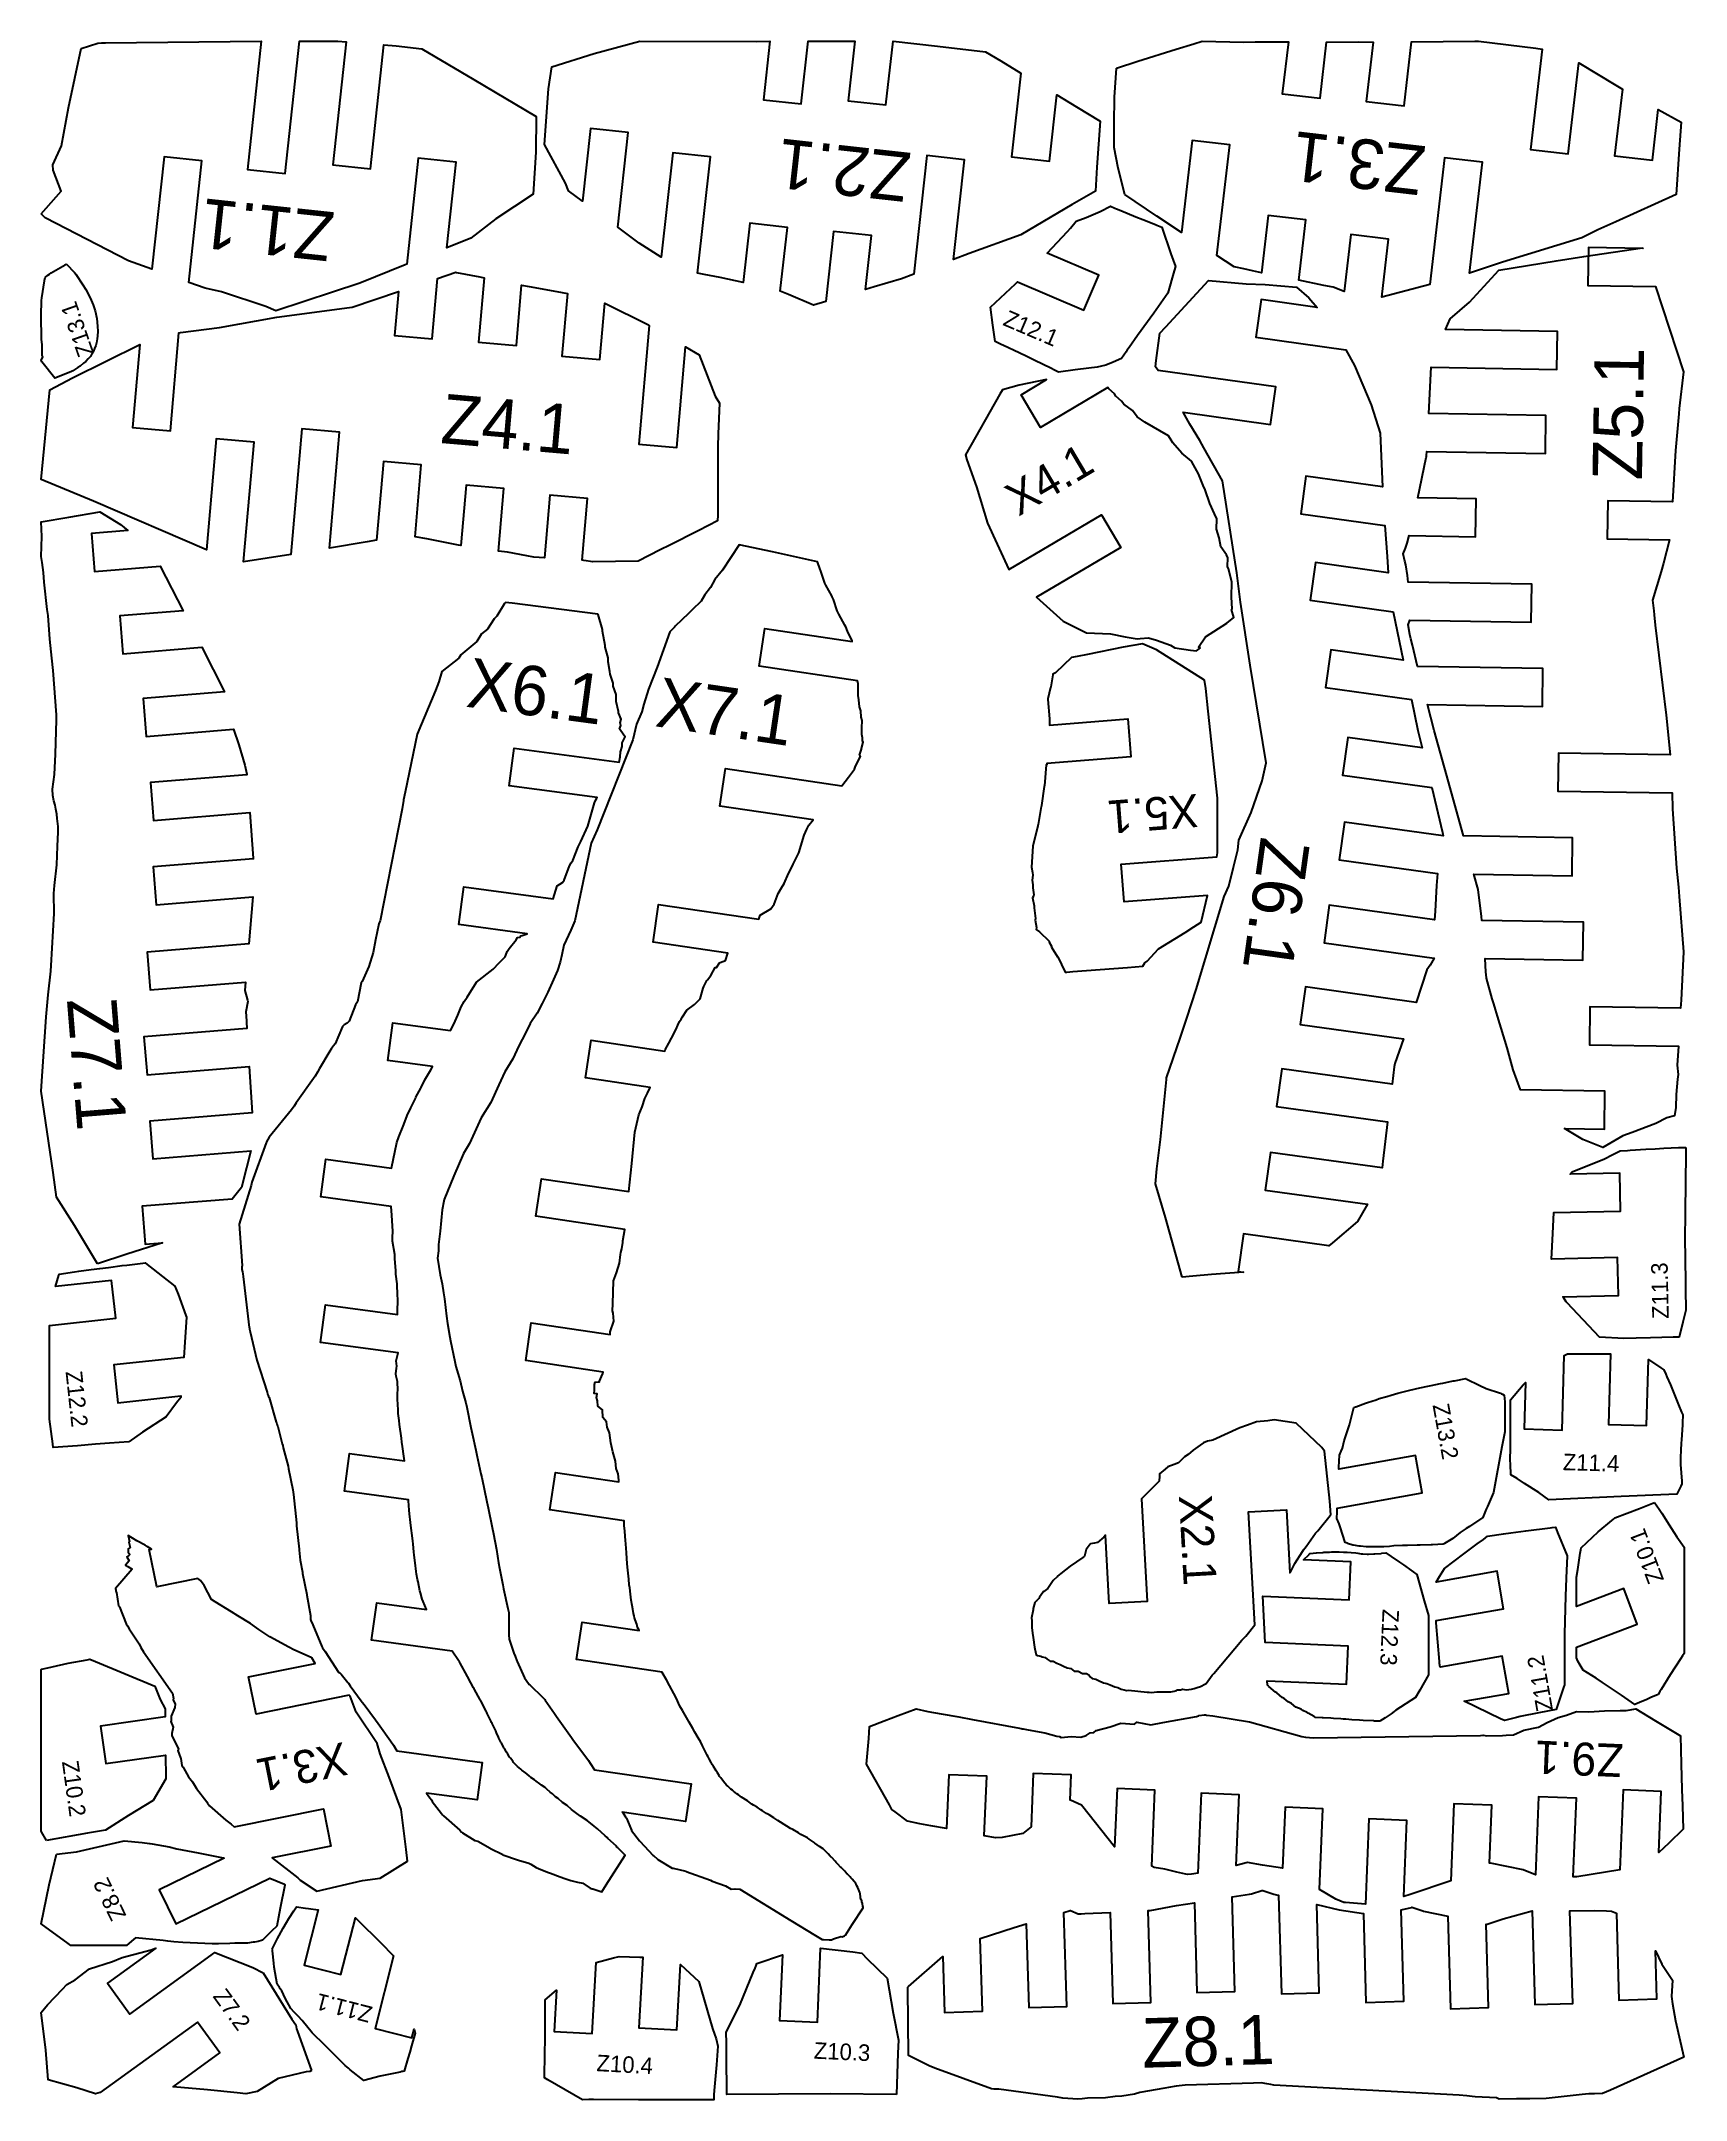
# Model space of a CAD drawing. Extents: x 0 to 199, y 1 to 250.
import ezdxf

# ---------------------------------------------------------------- set-up
doc = ezdxf.new("R2010")
doc.units = 0
doc.layers.add('PART', color=3, linetype='CONTINUOUS')
doc.layers.add('TEXT', color=2, linetype='CONTINUOUS')

msp = doc.modelspace()

# ---------------------------------------------------------------- texts
at = {"layer": 'TEXT'}
for s, height, rotation, p in [('Z2.1', 6, 173.641, (105.567, 236.446)), ('Z3.1', 6, 173.371, (167.928, 237.249)), ('Z1.1', 6, 173.871, (35.7096, 229.255)), ('Z13.1', 2, 109.301, (6.44097, 212.19)), ('Z12.1', 2, 336.847, (116.411, 215.643)), ('Z5.1', 6, 89.0671, (193.948, 196.794)), ('Z4.1', 6, -4.99763, (48.2987, 201.33)), ('X4.1', 4, 30.6383, (118.413, 192.389)), ('X6.1', 6, -7.65567, (51.3499, 169.394)), ('X7.1', 6, -8.41199, (74.2468, 167.031)), ('X5.1', 4, 184.435, (140.046, 158.823)), ('Z6.1', 6, 262.068, (147.796, 153.73)), ('Z7.1', 6, 274.624, (3.11288, 133.899)), ('Z11.3', 2, 91.2755, (197.205, 95.2486)), ('Z12.2', 2, 276.239, (2.95309, 88.8266)), ('Z13.2', 2, 280.257, (168.573, 84.7894)), ('Z11.4', 2, -1.66565, (184.339, 76.9085)), ('X2.1', 4, -86.8063, (137.834, 73.8196)), ('Z10.1', 2, 110.759, (196.649, 63.6127)), ('Z12.3', 2, 267.51, (162.53, 60.1072)), ('Z11.2', 2, 99.9958, (183.175, 47.8716)), ('X3.1', 4, 191.35, (36.6188, 43.9808)), ('Z9.1', 4, 177.611, (191.762, 43.7047)), ('Z10.2', 2, 277.99, (2.51162, 41.5891)), ('Z8.2', 2, 115.868, (10.359, 22.9411)), ('Z7.2', 2, -54.0903, (20.7304, 13.158)), ('Z11.1', 2, 165.631, (40.246, 11.868)), ('Z8.1', 6, 1.68285, (133.459, 4.50816)), ('Z10.3', 2, -2.53352, (93.5756, 5.61758)), ('Z10.4', 2, -3.19242, (67.2424, 4.11268))]:
    msp.add_text(s, height=height, rotation=rotation, dxfattribs=at).set_placement(p)

# ---------------------------------------------------------------- linework, layer by layer
at = {"layer": 'PART', "color": 1}
for points in [[(0, 229.093), (2.43861, 231.841), (1.44072, 234.366), (1.42386, 235.027), (2.47481, 237.325), (3.30942, 241.914), (4.83781, 249.094), (6.8507, 249.741), (7.29864, 249.789), (7.77579, 249.798), (26.6662, 249.983), (24.9974, 234.442), (29.5711, 233.951), (31.2945, 250), (35.9341, 250), (36.9341, 249.92), (35.3361, 235.038), (39.9098, 234.547), (41.521, 249.551), (43.0269, 249.43), (46.1048, 249.061), (52.4075, 245.351), (59.9854, 240.89), (59.9255, 236.536), (59.6282, 231.456), (55.0987, 228.471), (52.0401, 226.124), (49.1544, 224.954), (50.2709, 235.351), (45.6972, 235.843), (44.3174, 222.993), (44.1163, 222.912), (38.6253, 220.696), (35.2906, 219.614), (28.4463, 217.354), (27.217, 217.858), (21.8591, 219.618), (19.8561, 220.069), (17.8814, 220.775), (19.4618, 235.492), (14.8881, 235.983), (13.4259, 222.366), (10.5927, 223.378), (0.48049, 228.608), (0.38663, 228.675)], [(61.4705, 244.211), (61.8792, 246.899), (66.9835, 248.515), (72.5302, 250), (86.7061, 249.979), (88.2999, 249.982), (87.5115, 242.908), (92.0832, 242.398), (92.9293, 249.99), (98.5811, 250), (97.7778, 242.792), (102.35, 242.283), (103.208, 249.99), (108.58, 249.391), (114.432, 248.712), (116.286, 247.626), (118.709, 246.14), (117.577, 235.978), (122.149, 235.469), (123.044, 243.504), (125.441, 242.051), (128.289, 240.291), (127.908, 234.738), (127.735, 231.819), (124.926, 230.235), (118.704, 226.542), (112.428, 224.275), (110.544, 223.573), (111.888, 235.633), (107.316, 236.142), (105.715, 221.774), (104.239, 221.225), (100.929, 220.257), (99.8588, 219.934), (100.585, 226.448), (96.0131, 226.958), (95.069, 218.486), (93.5692, 218.033), (90.5265, 219.31), (89.5554, 219.717), (90.4163, 227.442), (85.8446, 227.951), (85.0456, 220.782), (82.2623, 221.353), (80.3243, 221.725), (79.5178, 221.885), (81.0876, 235.971), (76.5159, 236.481), (75.1075, 223.844), (72.4506, 225.541), (69.8593, 227.455), (71.1372, 238.921), (66.5655, 239.431), (65.5829, 230.614), (63.9029, 231.855), (63.5193, 232.791), (61, 237.491)], [(130.27, 246.729), (132.869, 247.56), (137.533, 249.033), (139.671, 249.684), (140.681, 250), (145.682, 249.898), (147.075, 249.912), (149.485, 249.919), (151.107, 249.903), (150.375, 243.608), (154.944, 243.077), (155.735, 249.881), (159.662, 249.91), (161.391, 249.899), (160.553, 242.691), (165.122, 242.16), (166.023, 249.909), (173.698, 249.988), (173.793, 249.988), (174.131, 250), (181.105, 249.144), (181.862, 249.051), (180.447, 236.878), (185.016, 236.347), (186.297, 247.368), (190.768, 244.661), (191.583, 244.199), (190.643, 236.115), (195.212, 235.584), (195.927, 241.736), (198.681, 240.175), (198.462, 236.929), (198.085, 231.43), (190.772, 228.133), (188.599, 227.14), (186.67, 226.178), (177.058, 223.242), (173.054, 221.912), (174.613, 235.324), (170.043, 235.855), (168.264, 220.543), (162.429, 218.981), (163.248, 226.032), (158.679, 226.563), (157.88, 219.686), (156.553, 220.194), (155.423, 220.421), (152.384, 221.052), (153.235, 228.367), (148.665, 228.898), (147.858, 221.952), (146.76, 222.169), (145.728, 222.409), (144.542, 222.658), (142.446, 224.029), (144.003, 237.427), (139.434, 237.958), (138.142, 226.843), (135.163, 228.79), (131.282, 231.423), (130.488, 234.6), (130, 237.109), (130, 240.003), (130.053, 243.215)], [(123.279, 209.906), (122.685, 210.204), (122.429, 210.332), (120.322, 211.372), (119.415, 211.81), (118.497, 212.248), (116.611, 213.133), (116.324, 213.267), (115.584, 213.618), (115.303, 215.615), (115, 217.791), (118.049, 220.608), (118.288, 220.846), (126.321, 217.411), (128.129, 221.64), (121.882, 224.312), (124.331, 226.959), (124.72, 227.356), (125.411, 228.202), (126.614, 228.633), (127.443, 229.003), (128.318, 229.381), (129.546, 230), (130.082, 229.773), (130.302, 229.684), (130.792, 229.487), (132.646, 228.726), (133.46, 228.391), (135.003, 227.788), (135.193, 227.71), (135.78, 227.483), (136.881, 224.243), (137.415, 222.711), (137.258, 222.175), (136.525, 219.481), (134.801, 217.053), (132.839, 214.333), (131.81, 212.905), (131.534, 212.524), (131.446, 212.388), (130.893, 211.546), (129.871, 211.122), (128.988, 210.736), (127.934, 210.522), (126.935, 210.375), (125.29, 210.173)], [(194.025, 224.966), (194.049, 224.893), (187.476, 225), (187.401, 220.401), (195.582, 220.267), (198.984, 209.948), (198.467, 205.509), (198.401, 204.863), (198.013, 200.398), (197.643, 194.182), (189.828, 194.31), (189.753, 189.71), (197.304, 189.587), (196.576, 186.778), (196.276, 185.758), (195.218, 182.286), (195.386, 181.004), (195.438, 180.509), (195.567, 179.242), (196.879, 168.375), (197.372, 163.535), (183.852, 163.755), (183.777, 159.155), (197.59, 158.931), (197.662, 157.008), (198.152, 149.832), (198.364, 147.537), (198.459, 146.394), (198.984, 139.673), (198.69, 133.853), (198.632, 132.862), (187.654, 133.041), (187.579, 128.442), (198.362, 128.266), (198.227, 125.963), (198.336, 124.833), (198.263, 124.278), (198.105, 122.388), (198.04, 120.842), (197.905, 119.837), (196.963, 119.565), (195.644, 118.897), (192.752, 117.804), (191.614, 117.402), (189.219, 115.975), (186.784, 116.977), (184.561, 118.273), (189.395, 118.195), (189.47, 122.794), (179.244, 122.961), (178.364, 125.381), (177.626, 128.061), (176.429, 131.901), (176.196, 132.704), (176.003, 133.405), (175.794, 134.014), (175.133, 136.498), (175.056, 136.962), (175.035, 137.214), (174.937, 138.865), (186.803, 138.672), (186.877, 143.271), (174.553, 143.472), (174.503, 143.974), (174.103, 147.225), (173.586, 149.104), (185.474, 148.911), (185.548, 153.51), (172.314, 153.725), (170.034, 162.01), (168.781, 166.52), (167.947, 169.631), (181.881, 169.404), (181.955, 174.003), (166.77, 174.25), (166.146, 176.824), (165.937, 177.612), (165.843, 178.129), (165.619, 179.306), (165.814, 179.883), (180.532, 179.643), (180.607, 184.242), (165.605, 184.487), (165.531, 185.293), (165.334, 186.578), (165.222, 187.016), (165, 187.898), (165.312, 188.583), (165.516, 189.2), (165.74, 190.101), (173.775, 189.97), (173.85, 194.57), (166.793, 194.685), (167.807, 199.577), (167.829, 199.677), (167.84, 199.741), (167.849, 199.828), (167.874, 200.284), (182.245, 200.05), (182.32, 204.649), (168.119, 204.88), (168.419, 210.492), (183.639, 210.245), (183.714, 214.844), (170.157, 215.065), (170.725, 216.349), (173.038, 218.399), (176.623, 222.25), (183.548, 223.399), (186.908, 223.917)], [(3.05973, 223), (4.04571, 221.986), (4.21466, 221.792), (5.04957, 220.475), (5.40872, 219.909), (5.92777, 218.891), (6.31681, 218.08), (6.52962, 217.32), (6.76307, 216.415), (6.81267, 215.471), (6.8642, 214.813), (6.81014, 214.29), (6.7876, 213.933), (6.68569, 213.473), (6.62752, 213.15), (6.46589, 212.753), (6.35424, 212.452), (6.14557, 212.113), (5.96239, 211.817), (5.70324, 211.533), (5.42909, 211.211), (5.14056, 210.976), (4.72765, 210.637), (4.44412, 210.453), (3.84978, 210.07), (3.60486, 209.939), (1.66339, 209.178), (0.07054, 211.174), (0, 211.324), (0.20131, 211.756), (0.13794, 211.933), (0.10445, 212.118), (0.1059, 213.248), (0.08828, 213.553), (0.05052, 213.923), (0.03561, 214.399), (0, 216.287), (0.01537, 216.766), (0.02534, 218.577), (0.08047, 218.908), (0.39827, 220.955), (0.4149, 221.026), (0.50129, 221.373), (0.82736, 221.654), (0.99043, 221.792), (1.23047, 221.954), (2.91145, 222.918), (3.02143, 222.974)], [(81.9471, 192.052), (81.9308, 191.909), (80.8453, 191.339), (79.6119, 190.668), (76.1582, 188.951), (75.0018, 188.39), (72.3191, 187.032), (66.8484, 186.95), (65.7652, 187.112), (65.5575, 187.124), (66.2122, 194.611), (61.6297, 195.012), (60.9643, 187.403), (59.6959, 187.48), (58.857, 187.644), (56.4953, 188.099), (55.3977, 188.212), (56.0619, 195.809), (51.4794, 196.209), (50.8409, 188.907), (50.5526, 188.966), (46.7076, 189.728), (45.2956, 189.96), (46.059, 198.691), (41.4765, 199.091), (40.6429, 189.56), (39.4978, 189.371), (34.9215, 188.598), (36.1482, 202.627), (31.5657, 203.027), (30.2367, 187.83), (24.5224, 186.95), (25.7899, 201.445), (21.2074, 201.846), (20.0296, 188.377), (6.32384, 194.276), (0, 196.904), (0.22743, 199.388), (1.04257, 207.746), (3.80071, 209.208), (11.9516, 213.272), (11.0718, 203.212), (15.6543, 202.811), (16.6906, 214.661), (16.8681, 214.691), (21.6142, 215.298), (28.5582, 216.571), (37.373, 217.739), (37.6718, 217.784), (43.2754, 219.663), (42.8107, 214.349), (47.3932, 213.948), (48.0324, 221.257), (50.2543, 222), (50.2733, 221.997), (50.3047, 221.991), (53.1409, 221.464), (53.6771, 221.341), (52.996, 213.552), (57.5785, 213.152), (58.2154, 220.435), (59.1075, 220.279), (62.483, 219.696), (63.7656, 219.438), (63.1, 211.826), (67.6826, 211.425), (68.2816, 218.275), (73.5646, 215.632), (73.6818, 215.563), (72.4228, 201.165), (77.0053, 200.765), (78.074, 212.985), (79.7281, 212.015), (81.6577, 207.006), (82.206, 206.142), (82.0255, 202.418), (82.0001, 200.869), (81.9698, 192.406)], [(138.25, 100.284), (136.239, 107.508), (135, 111.567), (135.175, 113.4), (135.604, 116.944), (136.329, 124.219), (136.339, 124.317), (136.352, 124.419), (137.986, 129.245), (138.805, 131.674), (139.947, 135.128), (143.321, 146.403), (143.906, 147.649), (144.471, 149.947), (144.968, 152.057), (145.127, 153.204), (146.61, 156.569), (147.923, 160.396), (148.422, 162.588), (146.474, 174.428), (145.329, 182.047), (144.884, 185.603), (143.12, 196.751), (140.883, 200.751), (140.378, 201.644), (139.176, 203.602), (138.345, 205.057), (148.961, 203.577), (149.596, 208.133), (135.348, 210.119), (135, 210.545), (135.079, 211.31), (135.552, 214.635), (136.269, 215.38), (141.418, 221), (145.999, 220.605), (148.316, 220.521), (152.084, 220.2), (153.587, 218.908), (154.586, 217.753), (147.82, 218.695), (147.185, 214.139), (158.085, 212.621), (159.135, 210.711), (161.133, 205.956), (162.226, 202.523), (162.523, 196.017), (153.238, 197.311), (152.603, 192.755), (162.81, 191.333), (163.073, 187.56), (163.22, 185.606), (154.402, 186.834), (153.767, 182.278), (163.819, 180.878), (165.031, 175.039), (156.251, 176.262), (155.617, 171.706), (166.024, 170.256), (166.803, 166.505), (167.313, 164.406), (158.298, 165.662), (157.663, 161.106), (168.48, 159.599), (169.802, 154.158), (169.867, 153.735), (157.914, 155.401), (157.28, 150.845), (169.159, 149.19), (169.042, 147.706), (168.884, 144.599), (168.813, 143.568), (156.064, 145.344), (155.429, 140.788), (168.789, 138.926), (168.272, 138.083), (167.897, 137.509), (166.574, 133.565), (153.178, 135.431), (152.543, 130.875), (165.063, 129.131), (164.028, 126.174), (163.934, 125.765), (163.68, 123.653), (150.313, 125.516), (149.678, 120.96), (163.132, 119.085), (162.562, 114.332), (162.473, 113.507), (148.947, 115.391), (148.312, 110.835), (160.683, 109.112), (159.503, 107.014), (156.47, 104.457), (156.027, 104.09), (145.681, 105.532), (145.047, 100.976), (145.667, 100.889), (141.81, 100.593), (139.537, 100.39)], [(140.453, 176.494), (140.232, 176.606), (141.054, 177.86), (143.634, 179.503), (144.502, 180.204), (144.23, 181.157), (144.298, 181.252), (144.237, 182.669), (144.211, 182.756), (144.274, 184.403), (144.248, 184.509), (143.874, 186.093), (143.718, 186.349), (143.772, 187.406), (143.597, 187.763), (142.945, 188.731), (142.728, 189.849), (142.413, 190.896), (142.449, 192.133), (142.168, 192.738), (141.594, 194.004), (141.034, 195.649), (140.789, 196.159), (140.213, 197.593), (139.606, 198.661), (139.359, 199.119), (138.194, 200.085), (137.103, 201.335), (136.891, 201.662), (136.605, 202.183), (133.736, 203.839), (132.807, 204.485), (132.206, 205.268), (131.159, 206.022), (130.896, 206.394), (130.206, 206.985), (130.026, 207.268), (129.338, 207.872), (129.219, 208.048), (121.064, 203.217), (118.719, 207.175), (121.801, 209), (118.491, 208.315), (116.489, 207.782), (116.148, 207.224), (112, 199.886), (112.161, 199.303), (113.307, 195.997), (114.647, 191.618), (117.248, 186), (128.45, 192.635), (130.795, 188.677), (120.606, 182.643), (123.827, 179.738), (126.635, 178.315), (129.543, 178.209), (131.319, 177.845), (132.775, 177.608), (133.162, 177.652), (134.174, 177.734), (135.13, 177.427), (136.834, 176.849), (137.358, 176.516), (139.268, 176.234), (139.967, 176.135)], [(6.82043, 101.907), (4.0502, 106.551), (1.86236, 109.983), (1.44121, 112.941), (0, 122.82), (0.61601, 131.825), (0.85522, 134.461), (1.18159, 137.35), (1.21997, 138.031), (1.59541, 144.331), (1.51986, 146.762), (1.61999, 147.71), (1.89497, 150.23), (1.93708, 151.362), (1.9936, 152.493), (2.03249, 153.355), (2.05376, 154.18), (2.06942, 154.873), (1.94445, 155.832), (1.88134, 156.368), (1.76808, 156.984), (1.71586, 157.461), (1.54747, 157.99), (1.41328, 158.625), (1.36577, 159.394), (1.60833, 161.18), (1.73282, 163.625), (1.86843, 167.808), (1.87373, 168.027), (1.87122, 168.066), (1.86962, 168.125), (1.865, 168.185), (1.85718, 168.271), (1.84726, 168.38), (1.84398, 168.412), (1.4668, 173.756), (1.28628, 175.253), (1.04617, 177.565), (0.82951, 180.417), (0.73247, 181.155), (0.35519, 184.487), (0.27756, 185.648), (0.12237, 186.835), (0.01709, 187.563), (0.09457, 190), (0, 191.778), (3.34813, 192.346), (7.12249, 193), (9.62422, 191.459), (10.4924, 190.72), (6.07893, 190.363), (6.44975, 185.778), (14.4056, 186.421), (17.2036, 181.013), (9.51132, 180.391), (9.88214, 175.806), (19.4563, 176.581), (22.2054, 171.169), (12.3549, 170.372), (12.7257, 165.787), (23.3232, 166.644), (23.9652, 164.744), (24.6685, 162.305), (24.9121, 161.205), (24.9172, 161.139), (13.2478, 160.195), (13.6186, 155.61), (25.2701, 156.552), (25.6947, 151.033), (25.6972, 151.003), (25.6984, 150.995), (25.6999, 150.985), (25.7133, 150.954), (13.5572, 149.97), (13.928, 145.385), (25.6637, 146.334), (25.1647, 140.66), (12.8327, 139.662), (13.2035, 135.077), (24.761, 136.012), (24.6729, 134.991), (25.0081, 133.828), (25.0518, 133.677), (24.7983, 132.416), (24.7946, 132.397), (24.7941, 132.328), (24.8235, 131.96), (24.9209, 130.391), (12.458, 129.383), (12.8288, 124.798), (25.2059, 125.799), (25.554, 120.193), (13.1676, 119.191), (13.5384, 114.606), (25.422, 115.567), (24.8832, 113.535), (24.2662, 111.143), (23.1303, 109.747), (12.2386, 108.866), (12.6095, 104.281), (14.6932, 104.45), (10.3703, 103.053)], [(95.4652, 20.0159), (95.7603, 20.0235), (95.9837, 20.1323), (96.905, 20.3977), (97.0435, 20.393), (97.316, 20.4987), (97.4392, 20.559), (98.28, 21.8577), (99.5997, 23.8964), (99.5909, 23.9319), (99.5871, 23.9603), (99.5634, 24.0889), (99.5547, 24.1312), (99.5133, 24.2983), (99.5109, 24.3982), (99.4504, 24.6077), (99.4434, 24.7344), (99.3477, 24.8639), (99.3105, 24.9587), (99.2853, 25.1144), (99.2193, 25.6924), (99.2005, 25.7505), (99.1144, 25.9404), (98.9355, 26.3444), (98.8218, 26.5502), (98.7481, 26.7406), (98.6863, 26.8254), (98.5215, 27.057), (98.2554, 27.3678), (98.1081, 27.534), (97.999, 27.6343), (97.6792, 27.9655), (97.6288, 28.0142), (97.481, 28.1604), (97.354, 28.3092), (97.0026, 28.6849), (96.957, 28.732), (96.9066, 28.7779), (96.5418, 29.1661), (96.3196, 29.3949), (96.1909, 29.5221), (95.7799, 29.9643), (95.757, 29.9851), (95.5985, 30.1457), (95.3617, 30.408), (94.7782, 31.0027), (94.7674, 31.0095), (94.7638, 31.0158), (94.3097, 31.3353), (93.7507, 31.7331), (93.663, 31.7951), (93.0681, 32.1867), (92.8359, 32.3465), (92.0364, 32.7832), (91.7414, 32.9689), (91.0541, 33.3562), (90.7731, 33.5131), (89.5605, 34.265), (89.2638, 34.4525), (88.7649, 34.7869), (88.1913, 35.1468), (87.9001, 35.3327), (87.3933, 35.6475), (87.2095, 35.7657), (86.7336, 36.0627), (86.3227, 36.334), (86.1215, 36.4614), (85.5605, 36.8297), (85.3745, 36.9519), (85.0445, 37.1854), (84.8536, 37.312), (84.4714, 37.5837), (84.2854, 37.7114), (83.8949, 38.0268), (83.7525, 38.1326), (83.5747, 38.2666), (83.2057, 38.6124), (83.0323, 38.7482), (82.6647, 39.1946), (82.366, 39.6169), (82.3136, 39.6845), (82.1877, 39.8119), (82.1296, 39.9045), (81.9299, 40.2242), (81.7656, 40.4915), (81.6422, 40.6915), (81.4573, 41.0067), (81.3122, 41.2482), (81.1706, 41.478), (80.9315, 41.9558), (80.8169, 42.1845), (80.7017, 42.393), (80.4876, 42.7903), (80.3761, 43.0238), (80.1144, 43.5264), (79.907, 43.9347), (79.6165, 44.4955), (79.1978, 45.1469), (78.9577, 45.6009), (78.4932, 46.3676), (78.198, 46.9407), (77.6896, 47.7912), (77.3976, 48.3144), (76.9506, 49.3172), (76.65, 49.8675), (76.1404, 50.8282), (75.7838, 51.5195), (75.2385, 52.4128), (75.2352, 52.4177), (64.8584, 53.9522), (65.5313, 58.5027), (72.4645, 57.4774), (72.4544, 57.5028), (72.2687, 57.8601), (72.1566, 58.2357), (71.9708, 58.7769), (71.8756, 59.0322), (71.8279, 59.2705), (71.7852, 59.5353), (71.6807, 60.0631), (71.5891, 60.5168), (71.4862, 61.1433), (71.3955, 61.8719), (71.3153, 62.6297), (71.2597, 63.0309), (71.1909, 63.6802), (71.1144, 64.4417), (71.0527, 65.1707), (71.0192, 65.5784), (70.9688, 66.2098), (70.9117, 66.8758), (70.8759, 67.4481), (70.7922, 68.4198), (70.7531, 68.8636), (70.6965, 69.5391), (70.653, 70.164), (70.6385, 70.5284), (70.6262, 70.7582), (61.6313, 72.0883), (62.3042, 76.6389), (69.9865, 75.5028), (69.9735, 75.693), (69.8941, 76.4392), (69.6679, 77.1167), (69.5742, 77.9867), (69.2748, 79.1319), (69.0058, 80.2164), (68.8693, 81.4183), (68.56, 82.1115), (68.4929, 82.7377), (68.0492, 83.2935), (67.9963, 84.2028), (67.4647, 84.6539), (67.3935, 85.298), (67.2975, 85.723), (67.3757, 86.1479), (67.014, 86.1815), (67.0339, 86.602), (67.0473, 87.2986), (67.1081, 87.5715), (67.6591, 87.5829), (67.5891, 87.6017), (68.0436, 88.6104), (68.1031, 88.7902), (58.7096, 90.1793), (59.3825, 94.7299), (68.9232, 93.319), (68.9199, 93.6492), (69.3877, 94.9559), (69.2948, 95.9159), (69.2356, 96.2212), (69.2549, 97.0614), (69.3462, 99.8259), (69.7094, 100.797), (70.0725, 101.986), (70.1892, 103.014), (70.2386, 103.256), (70.3401, 103.701), (70.48, 104.467), (70.4781, 104.686), (70.7101, 106.064), (59.9413, 107.656), (60.6143, 112.207), (71.2062, 110.64), (71.5532, 114.065), (71.9471, 117.857), (72.1637, 118.889), (72.4234, 119.927), (72.8238, 120.91), (73.1491, 121.913), (73.4476, 122.563), (73.7538, 123.164), (73.8052, 123.265), (65.9644, 124.424), (66.6373, 128.975), (75.5551, 127.656), (75.6208, 127.802), (76.0324, 128.617), (76.3538, 129.216), (76.9331, 130.31), (77.1575, 130.808), (77.3469, 131.252), (77.5301, 131.545), (77.6999, 131.8), (78.2173, 132.612), (79.1484, 133.323), (79.5019, 133.668), (79.8317, 134.001), (80.197, 135.28), (80.2901, 135.471), (80.6557, 136.2), (80.7252, 136.304), (81.149, 136.806), (81.6775, 137.786), (81.8352, 137.798), (82.1757, 138.372), (82.2558, 138.384), (82.9149, 138.634), (83.1915, 139.536), (74.1297, 140.876), (74.8027, 145.426), (86.9651, 143.628), (87.1258, 144.149), (88.4063, 144.912), (88.8035, 145.46), (89.2886, 146.74), (89.6863, 147.434), (90.0409, 147.95), (90.5492, 149.161), (90.9011, 149.852), (91.1306, 150.324), (91.7945, 151.685), (92.4241, 153.802), (92.7711, 154.545), (93.0026, 155.021), (93.5474, 155.663), (82.2315, 157.337), (82.9044, 161.887), (96.9964, 159.803), (97.8085, 160.837), (98.5336, 161.802), (98.6189, 162.062), (98.62, 162.084), (99.2609, 163.343), (99.228, 163.38), (99.1407, 163.513), (99.4084, 164.232), (99.3855, 164.306), (99.5997, 165.077), (99.5182, 165.301), (99.5308, 165.629), (99.4342, 166.021), (99.4352, 166.826), (99.4766, 167.71), (99.3461, 168.104), (99.3093, 168.897), (99.1665, 169.361), (99.0759, 170.204), (98.9958, 170.73), (98.9813, 171.425), (98.9938, 172.144), (98.8924, 172.532), (87.0113, 174.289), (87.6842, 178.839), (98.2653, 177.275), (98.2499, 177.37), (97.7048, 178.528), (97.484, 179.074), (97.3673, 179.258), (96.6639, 180.587), (96.5351, 180.839), (96.4608, 180.987), (95.9995, 182.37), (95.8507, 182.672), (95.8012, 182.797), (95.0828, 184.118), (95.0073, 184.256), (94.9602, 184.329), (94.4119, 185.935), (94.3738, 185.989), (94.3662, 186.017), (94.0396, 186.911), (88.5983, 188.149), (84.5697, 189), (83.5433, 187.444), (82.5393, 185.932), (81.6217, 184.785), (81.0835, 183.836), (80.4216, 182.945), (79.9488, 182.165), (78.8897, 181.107), (78.442, 180.654), (76.8168, 179.121), (76.743, 179), (76.1667, 178.444), (74.6285, 174.192), (73.5816, 171.49), (73.0247, 169.687), (72.7577, 168.775), (72.1318, 167.266), (71.6953, 165.366), (67.3732, 154.478), (66.6253, 152.85), (64.6475, 143.443), (64.1657, 142.302), (63.3169, 140.489), (63.0787, 139.337), (62.892, 138.426), (62.5537, 137.426), (62.0611, 136.351), (61.375, 134.817), (60.6877, 133.446), (60.1027, 132.255), (59.2629, 131.009), (58.6968, 129.825), (57.8797, 128.284), (57.1625, 126.744), (56.183, 125.143), (55.4684, 123.594), (54.4968, 121.449), (53.306, 119.564), (51.8981, 116.479), (51.1738, 115.26), (50.0069, 112.576), (48.8439, 109.671), (48.7765, 109.495), (48.5757, 108.426), (48.3306, 105.856), (48.1467, 104.227), (48.159, 103.481), (48, 102.573), (48.3361, 100.566), (48.5744, 99.4748), (48.7263, 98.3708), (48.8476, 97.6366), (49.1061, 95.5492), (49.2157, 94.6779), (49.5266, 92.9971), (49.5878, 92.5827), (50.139, 90.0643), (50.2365, 89.4432), (50.7479, 87.7342), (51.057, 86.4567), (51.4433, 85.0598), (51.5603, 84.5246), (52.0676, 82.0901), (52.2242, 81.3505), (52.6503, 79.3118), (52.7778, 78.7211), (53.2764, 76.4408), (53.3714, 75.9957), (54.004, 73.0612), (54.1628, 72.3198), (54.6597, 69.9593), (54.8149, 69.181), (55.1593, 67.2933), (55.4276, 65.6611), (55.5343, 65.0232), (55.9299, 63.0328), (56.03, 62.5227), (56.5318, 60.1621), (56.6423, 59.6436), (56.6526, 57.5021), (56.6521, 57.3987), (56.6734, 56.8693), (56.687, 56.5155), (56.7124, 56.4371), (57.2652, 54.7274), (57.4125, 54.3651), (57.6252, 53.8032), (57.6658, 53.723), (58.5788, 51.7632), (58.775, 51.4561), (59.1404, 50.9228), (59.2361, 50.8662), (60.7389, 49.4094), (60.8657, 49.2797), (61.0306, 49.1049), (61.0808, 49.0319), (62.1861, 47.4135), (62.3505, 47.1786), (62.4396, 47.0535), (64.2557, 44.5017), (64.4123, 44.2911), (66.3182, 41.7146), (66.534, 41.422), (67.0373, 40.6211), (78.7465, 38.8895), (78.0735, 34.339), (70.4092, 35.4724), (70.5022, 35.334), (70.8041, 34.8965), (70.8988, 34.7596), (71.5078, 33.2973), (71.5279, 33.2474), (72.5006, 32.0112), (72.5443, 31.9452), (72.5742, 31.9094), (74.1142, 30.2763), (74.1825, 30.2098), (74.684, 29.7736), (74.7171, 29.7436), (76.4659, 28.7075), (76.585, 28.6829), (78.1037, 28.3155), (78.1541, 28.2846), (81.0779, 27.2292), (81.3012, 27.1275), (82.9146, 26.5484), (83.6123, 26.1306), (84.0749, 26.1891), (84.6522, 26.1297), (90.8176, 22.3609), (93.8201, 20.5545), (94.6272, 20.0665), (94.7906, 20.0353)], [(68.4707, 26.6836), (70.7743, 30.249), (69.8766, 31.1545), (69.7987, 31.2124), (69.7615, 31.2432), (69.6889, 31.3416), (68.6755, 32.282), (68.5909, 32.4009), (68.3462, 32.6254), (67.3981, 33.467), (67.0052, 33.7921), (66.1343, 34.4534), (65.3652, 34.9809), (64.9041, 35.3336), (64.249, 35.8077), (63.7166, 36.266), (63.1562, 36.6482), (62.632, 37.1147), (62.3228, 37.3475), (61.955, 37.6819), (61.6857, 37.8912), (61.281, 38.2599), (61.0552, 38.4448), (60.6292, 38.7352), (60.4197, 38.91), (59.9747, 39.2157), (59.7858, 39.3764), (59.3423, 39.6912), (59.1703, 39.8468), (58.8392, 40.1006), (58.6792, 40.2428), (58.2566, 40.5709), (58.11, 40.6964), (57.7192, 41.012), (57.5849, 41.1477), (57.2464, 41.4993), (57.1346, 41.6334), (56.8695, 42.0252), (56.7625, 42.1574), (56.5004, 42.5906), (56.3903, 42.7243), (56.1358, 43.1809), (56.0731, 43.2569), (56.0149, 43.3604), (55.7758, 43.8537), (55.7128, 43.9649), (55.4689, 44.4223), (55.4153, 44.5479), (55.1758, 45.0665), (55.1207, 45.192), (55.0728, 45.3185), (54.6244, 46.2302), (54.5747, 46.3476), (54.5273, 46.4561), (54.0262, 47.4337), (53.9885, 47.5359), (53.9476, 47.6232), (53.9083, 47.6999), (53.2725, 48.971), (53.2338, 49.0262), (53.1909, 49.0864), (53.1387, 49.173), (52.52, 50.3173), (52.4548, 50.4093), (52.3822, 50.5228), (51.7405, 51.742), (51.6736, 51.8609), (51.6009, 51.9959), (50.7598, 53.5116), (50.6771, 53.671), (50.5798, 53.8347), (49.7977, 54.9802), (40.0423, 56.2915), (40.6551, 60.8505), (46.6987, 60.0382), (46.2719, 61.0017), (46.1619, 61.2756), (45.9409, 62.0338), (45.8661, 62.3042), (45.6611, 63.3744), (45.6018, 63.6521), (45.4909, 64.324), (45.4447, 64.6082), (45.303, 65.6838), (45.2672, 65.9786), (45.1955, 66.6438), (45.1602, 66.9504), (45.0528, 67.9696), (45.0163, 68.296), (44.9763, 68.6464), (44.8045, 70.1889), (44.761, 70.5777), (44.6464, 71.6298), (44.5958, 72.0654), (44.5021, 73.1791), (44.4912, 73.3196), (36.764, 74.3582), (37.3768, 78.9172), (44.0172, 78.0247), (44.0146, 78.0442), (43.9435, 78.5861), (43.7826, 79.7852), (43.718, 80.303), (43.6654, 80.7841), (43.4315, 82.4488), (43.389, 82.9136), (43.2721, 83.7822), (43.236, 84.2225), (43.1842, 85.5067), (43.1741, 85.9283), (43.2102, 86.9005), (43.1606, 87.2766), (43.1531, 87.6299), (43.0259, 88.3), (42.9524, 88.5623), (43.0493, 89.2518), (43.0766, 89.4926), (43.016, 90.1617), (43.2628, 91.1107), (33.8373, 92.3777), (34.4501, 96.9367), (43.1909, 95.7618), (43.1699, 95.9431), (43.196, 97.6848), (43.1751, 98.0082), (43.1798, 98.2652), (43.1194, 99.2784), (43.1327, 99.4929), (42.9606, 100.639), (42.9622, 100.845), (42.9517, 101.053), (42.8447, 102.542), (42.8503, 102.778), (42.8319, 103.035), (42.5627, 104.658), (42.5542, 105.121), (42.5913, 105.809), (42.4868, 107.8), (42.4227, 108.85), (33.8815, 109.998), (34.4943, 114.557), (42.4369, 113.489), (43.0826, 116.602), (43.3462, 117.269), (43.8686, 118.579), (44.4094, 120.076), (44.704, 120.586), (44.7978, 120.788), (45.3343, 121.928), (45.4134, 122.072), (45.9811, 123.171), (46.0252, 123.257), (46.4931, 124.175), (46.6108, 124.38), (47.2077, 125.392), (47.2377, 125.437), (47.4221, 125.804), (41.9871, 126.534), (42.5999, 131.093), (49.5858, 130.154), (49.9842, 130.921), (49.9943, 130.941), (50.47, 132.036), (50.8711, 133.009), (51.2629, 133.655), (51.6266, 134.217), (52.7335, 136.006), (54.7472, 137.587), (55.5095, 138.351), (56.2206, 139.087), (56.2795, 139.304), (56.4729, 139.715), (56.5437, 139.861), (56.6874, 140.082), (57.5666, 141.153), (57.7047, 141.417), (58.0262, 141.446), (58.1346, 141.634), (58.2946, 141.662), (58.8759, 141.89), (50.6019, 143.002), (51.2147, 147.561), (62.0484, 146.105), (62.5102, 147.678), (63.1728, 148.085), (63.3763, 148.373), (64.0092, 150.113), (64.2176, 150.487), (64.4041, 150.767), (65.0665, 152.406), (65.2594, 152.797), (65.385, 153.064), (66.2505, 154.9), (67.0569, 157.748), (67.2099, 158.087), (67.3121, 158.305), (67.3699, 158.375), (56.7066, 159.808), (57.3194, 164.367), (70.0175, 162.66), (70.1334, 163.295), (70.191, 163.899), (70.3943, 164.546), (70.411, 165.011), (70.7743, 165.749), (70.5869, 165.953), (70.0865, 166.692), (70.2366, 167.111), (70.1385, 167.416), (70.2544, 167.856), (69.9636, 168.621), (69.968, 168.798), (69.6531, 170.008), (69.6483, 170.409), (69.6632, 170.851), (69.3152, 171.857), (69.2935, 172.221), (68.9421, 173.312), (68.9, 173.66), (68.711, 174.799), (68.7024, 175.053), (68.7035, 175.315), (68.3499, 176.597), (68.3237, 176.811), (68.0196, 178.537), (68.0196, 178.653), (68.0266, 178.72), (67.479, 180.556), (67.4787, 180.559), (67.4785, 180.559), (67.4602, 180.597), (57.0816, 181.908), (56.2594, 182), (56.1524, 181.889), (56.1271, 181.864), (55.227, 180.338), (54.9014, 180.016), (54.0795, 178.777), (53.3361, 178.196), (52.7886, 177.274), (50.8481, 175.672), (50.5899, 175.279), (48.5391, 173.657), (48.1843, 172.383), (47.7779, 171.365), (45.5453, 166.058), (44.1021, 159.011), (43.9107, 158.094), (43.8817, 157.943), (43.8443, 157.768), (43.727, 157.022), (41.0591, 143.446), (40.9996, 143.3), (40.8944, 143.067), (40.5212, 141.135), (40.2289, 139.605), (39.6848, 137.923), (38.884, 136.114), (38.8795, 136.103), (38.7887, 135.916), (38.3153, 133.628), (38.2329, 133.5), (38.183, 133.388), (38.0724, 133.268), (37.322, 131.278), (37.0815, 131.034), (36.7146, 130.867), (36.5171, 130.657), (35.61, 128.553), (35.4161, 128.296), (35.1783, 127.998), (34.9661, 127.645), (33.7206, 125.54), (33.4869, 125.13), (33.2147, 124.647), (30.9111, 121.396), (30.6666, 120.985), (30.3277, 120.553), (27.6392, 117.231), (27.3134, 116.666), (27.2896, 116.609), (27.266, 116.548), (25.5164, 111.788), (25.4496, 111.405), (24, 106.697), (24.3602, 101.706), (24.3182, 101.506), (24.3164, 101.366), (24.3321, 101.214), (24.3926, 100.935), (24.4334, 100.688), (24.4802, 100.343), (25.2159, 94.1993), (25.2288, 94.1117), (25.2491, 93.9755), (25.3275, 93.6421), (26.1465, 90.2185), (27.3948, 86.3632), (27.4365, 86.0892), (27.5038, 85.953), (27.5523, 85.8332), (27.6052, 85.7031), (28.4832, 82.7099), (28.5511, 82.545), (28.6035, 82.3703), (28.6568, 82.1789), (29.2089, 80.0988), (29.2676, 79.8733), (29.3264, 79.627), (29.9238, 77.3732), (29.9864, 77.0822), (30.4747, 74.5364), (30.5282, 74.2576), (30.5681, 73.9556), (30.9162, 70.5219), (30.9319, 70.3337), (30.9527, 70.1655), (31.2435, 67.3175), (31.2505, 67.2699), (31.257, 67.2267), (31.3998, 66.0127), (31.6575, 64.5374), (31.6823, 64.3989), (32.1795, 61.8509), (32.1786, 61.7619), (32.6264, 59.2955), (32.6384, 58.8053), (32.6786, 58.6932), (32.91, 58.1691), (34.0113, 55.5297), (34.0816, 55.4003), (34.4218, 54.9214), (36.006, 52.4399), (36.1697, 52.3555), (36.3507, 52.1874), (37.1516, 51.2002), (37.2196, 51.1061), (37.45, 50.7933), (38.7748, 48.9697), (38.8925, 48.8129), (39.1168, 48.5259), (40.4909, 46.6635), (40.8431, 46.2089), (42.3373, 44.1117), (42.6724, 43.5948), (43.1001, 42.8958), (53.4198, 41.5087), (52.807, 36.9497), (46.6715, 37.7744), (47.094, 37.2142), (47.2841, 36.9525), (47.3561, 36.7799), (48.5167, 35.3311), (48.641, 35.1456), (48.7284, 35.0457), (50.7122, 33.286), (50.9427, 33.0726), (51.0594, 32.9761), (52.5305, 32.0261), (52.9029, 31.9616), (54.3924, 31.125), (54.4519, 31.0899), (55.9256, 30.3297), (55.9419, 30.3237), (55.9429, 30.3233), (55.9439, 30.3229), (57.7238, 29.6984), (57.8262, 29.6576), (59.1046, 29.2877), (59.3105, 29.1877), (59.9661, 28.7526), (60.2397, 28.647), (61.3425, 28.1904), (61.7203, 28.0689), (62.8971, 27.6226), (63.4486, 27.451), (64.1807, 27.1967), (64.9643, 26.9801), (65.624, 26.8711), (66.508, 26.2518), (66.7623, 26.1692), (66.8584, 26.1701), (67.9177, 25.8125)], [(131.103, 176.608), (126.784, 175.709), (125.509, 175.457), (124.814, 175.326), (122.889, 173.476), (122.586, 173.312), (122.564, 173.262), (122.322, 171.779), (122.29, 171.719), (121.985, 170.329), (121.969, 170.257), (122.178, 167.903), (122.177, 167.901), (122.176, 167.671), (122.17, 167.159), (131.655, 167.895), (132.011, 163.309), (121.855, 162.521), (121.85, 162.465), (121.843, 162.43), (121.84, 162.394), (121.843, 162.34), (121.8, 162.345), (121.769, 162.345), (121.578, 159.79), (121.532, 159.746), (121.52, 159.719), (121.199, 157.408), (121.182, 157.353), (121.166, 157.31), (120.783, 155.122), (120.759, 155.027), (120.745, 154.963), (120.165, 152.485), (120, 149.939), (120.109, 149.286), (120.158, 148.965), (120.07, 148.383), (120.135, 147.789), (120.148, 147.438), (120.267, 146.605), (120.238, 146.432), (120.099, 146.229), (120.308, 145.259), (120.315, 145.024), (120.467, 143.714), (120.449, 143.519), (120.608, 142.624), (120.551, 142.399), (120.963, 142.108), (122.136, 140.983), (122.12, 140.86), (122.4, 140.373), (122.395, 140.264), (123.155, 139.088), (123.16, 139.064), (124.078, 137.237), (124.268, 137.238), (124.985, 137.299), (131.627, 137.804), (133.46, 137.973), (133.716, 138.353), (133.997, 138.563), (135.369, 140.052), (138.593, 142.041), (139.656, 142.737), (140.541, 143.272), (141.331, 146.51), (131.213, 145.726), (130.857, 150.312), (142.425, 151.209), (142.533, 151.678), (142.524, 154.459), (142.533, 157.744), (142.512, 158.315), (141.374, 168.83), (141.097, 171.573), (140.966, 172.583), (135.144, 176.257), (133.447, 177)], [(199.255, 116), (199.256, 115.406), (199.266, 114.185), (199.227, 112.83), (199.222, 112.121), (199.17, 107.791), (199.15, 105.133), (199.216, 99.7272), (199.219, 98.8346), (199.266, 96.2802), (198.911, 94.8217), (198.439, 93.0122), (197.967, 93.0065), (197.75, 93.0005), (194.99, 92.9494), (193.249, 92.898), (191.762, 92.8655), (188.787, 93.021), (184.874, 97.1834), (184.777, 97.3027), (184.444, 97.8117), (184.383, 97.9045), (191.108, 98.0543), (191.006, 102.653), (183, 102.475), (183.16, 105.579), (183.292, 108.099), (191.362, 108.278), (191.26, 112.877), (185.251, 112.744), (185.514, 113.047), (189.396, 114.633), (190.327, 115.103), (191.291, 115.577), (192.181, 115.64), (192.502, 115.66), (194.413, 115.781), (195.535, 115.842), (196.603, 115.9), (198.394, 115.975), (198.632, 115.985)], [(10.6218, 80.345), (8.26186, 80.1603), (6.60009, 80.0334), (4.41029, 79.864), (1.45513, 79.6376), (1.39867, 80.0799), (1, 83.0944), (1.00122, 89.2786), (1, 94.4412), (9.02823, 95.3188), (8.52835, 99.8915), (1.74577, 99.1501), (2.15148, 100.527), (2.16919, 100.59), (2.18968, 100.664), (4.05798, 100.924), (4.55143, 100.996), (6.0744, 101.196), (7.12211, 101.339), (8.16778, 101.467), (9.821, 101.677), (10.3623, 101.736), (12.627, 101.998), (12.6288, 101.998), (12.6405, 102), (12.6574, 101.986), (16.2106, 99.1879), (16.5814, 98.204), (17.5421, 95.6428), (17.6109, 95.4252), (17.3989, 92.4241), (17.2675, 90.57), (8.80162, 89.6445), (9.3015, 85.0718), (16.9369, 85.9064), (16.9239, 85.7227), (16.3969, 85.0422), (15.1648, 83.349), (12.2788, 81.5249)], [(198.799, 75.2619), (198.65, 74.9606), (198.191, 73.9924), (191.431, 73.7111), (182.673, 73.3264), (181.465, 74.1794), (179.732, 75.2861), (178.819, 75.8808), (178.076, 76.3237), (178.017, 77.6648), (178, 78.0603), (178.019, 79.6592), (178.024, 80.8331), (178.03, 81.7621), (178.03, 83.6541), (178.03, 84.0101), (178.023, 85.4193), (179.57, 87.2344), (179.836, 87.5382), (179.672, 81.8972), (184.27, 81.7635), (184.533, 90.8035), (184.923, 91), (190.027, 90.9999), (190.157, 91), (189.908, 82.4312), (194.506, 82.2975), (194.739, 90.3254), (196.222, 89.2791), (196.608, 89.0504), (196.836, 88.5173), (196.966, 88.2234), (197.388, 87.2365), (198.387, 84.8006), (198.759, 83.9422), (198.9, 83.6079), (198.861, 82.6259), (198.844, 82.3999), (198.741, 80.5749), (198.711, 80.1603), (198.659, 79.3389), (198.634, 78.4381), (198.613, 77.5826), (198.793, 75.5738), (198.795, 75.4865)], [(169.849, 67.9245), (168.587, 67.8748), (168.428, 67.8694), (167.092, 67.8277), (166.733, 67.8178), (165.538, 67.7871), (164.934, 67.769), (163.904, 67.7406), (163.361, 67.6484), (162.68, 67.6203), (161.975, 67.6152), (161.525, 67.6026), (160.82, 67.6197), (160.53, 67.6215), (159.859, 67.679), (159.688, 67.691), (159.018, 67.8105), (158.932, 67.8251), (158.265, 68.0332), (158.243, 68.0399), (158, 68.1537), (157.393, 70.0526), (157.252, 70.3837), (157, 71.0576), (157.006, 71.8697), (157.006, 71.976), (157.019, 72.3033), (167.316, 74.1667), (166.497, 78.6932), (157.232, 77.0166), (157.241, 77.2472), (157.31, 78.7008), (157.51, 79.1977), (157.661, 79.5481), (157.886, 80.4607), (158.261, 81.6812), (158.349, 81.9178), (158.517, 82.4068), (159.05, 84.4825), (159.251, 84.5553), (159.281, 84.5668), (160.469, 85.0081), (160.684, 85.0928), (161.74, 85.4413), (162.112, 85.5706), (163.04, 85.8424), (163.561, 86.0031), (164.356, 86.2108), (165.025, 86.3947), (165.684, 86.5503), (166.512, 86.7541), (167.04, 86.8681), (168.024, 87.0886), (168.424, 87.1683), (169.557, 87.4049), (169.823, 87.4553), (171.088, 87.7074), (171.219, 87.7315), (172.604, 88), (172.654, 87.9764), (174.323, 87.1763), (175.077, 86.81), (176.797, 86.2192), (176.946, 86.155), (177.048, 86.0968), (177.271, 85.9675), (177.334, 85.1859), (177.334, 81.5551), (176.988, 79.7321), (175.944, 74.2126), (175.22, 72.4983), (175.086, 72.1609), (174.668, 71.1695), (173.045, 70.096), (172.637, 69.8218), (171.922, 69.3498), (171.032, 68.6421), (170.025, 68.0323), (169.976, 67.9982)], [(120.118, 57.1737), (120.188, 56.6244), (120.355, 55.4486), (120.393, 55.2562), (120.539, 54.5505), (120.733, 54.4464), (121.1, 54.3611), (121.272, 54.2862), (121.63, 54.1938), (121.873, 54.0133), (122.257, 53.7742), (122.611, 53.7733), (123.074, 53.5318), (123.481, 53.3707), (123.873, 53.143), (124.317, 52.9571), (124.755, 52.8781), (125.168, 52.5609), (125.65, 52.557), (126.155, 52.2791), (126.671, 52.2882), (126.938, 52.1298), (127.106, 51.8728), (127.354, 51.6681), (127.8, 51.5728), (128.118, 51.4049), (128.729, 51.1312), (129.095, 51.046), (129.538, 50.8833), (130.097, 50.6733), (130.461, 50.5709), (130.84, 50.3835), (131.228, 50.2761), (131.481, 50.2283), (131.754, 50.252), (134.012, 50.0195), (134.256, 50.0094), (134.541, 49.9665), (134.855, 50.0104), (135.211, 50.071), (136.879, 50.0375), (137.286, 50.1494), (137.57, 50.2318), (137.678, 50.2764), (138.055, 50.3038), (138.287, 50.3648), (138.736, 50.2939), (139.358, 50.3736), (139.704, 50.4486), (140.046, 50.5734), (140.069, 50.5887), (140.483, 50.6863), (141.079, 51.0056), (141.138, 51.0683), (141.14, 51.0712), (141.877, 52.061), (141.932, 52.1244), (141.997, 52.1987), (142.086, 52.2687), (145.484, 56.3052), (145.721, 56.551), (145.953, 56.7946), (146.135, 57.013), (147.048, 58.1594), (146.284, 71.8435), (150.877, 72.0997), (151.303, 64.4693), (151.358, 64.5424), (151.886, 65.593), (152.808, 67.0306), (152.94, 67.2494), (153.255, 67.6402), (154.386, 69.2857), (154.665, 69.5663), (156.186, 71.4249), (156.196, 71.4376), (156.256, 71.5076), (156.115, 73.1479), (155.479, 79.1934), (155.177, 79.6316), (152.041, 82.6096), (149.398, 83), (148.627, 82.8756), (147.239, 82.7541), (146.139, 82.3493), (145.221, 82.0393), (141.974, 80.5333), (141.314, 80.4253), (140.833, 80.2279), (140.418, 79.9365), (139.579, 79.3161), (138.96, 78.7808), (138.514, 78.5072), (137.787, 77.7864), (137.261, 77.5761), (136.52, 77.3183), (136.166, 77.0066), (135.511, 76.4443), (135.501, 76.1723), (135.446, 75.578), (133.646, 73.7411), (133.307, 73.4301), (134, 60.9981), (129.407, 60.7419), (128.945, 69.0287), (128.768, 68.7995), (127.973, 68.1561), (127.606, 68.0761), (127.142, 67.9875), (127.101, 67.9461), (127.087, 67.9339), (126.623, 67.2738), (126.408, 66.4833), (126.189, 66.308), (124.683, 65.2719), (123.527, 64.3975), (123.147, 64.0575), (123.089, 63.9899), (122.64, 63.5732), (122.596, 63.5237), (121.95, 62.5822), (121.489, 62.2149), (121.427, 62.1867), (121.373, 62.0779), (120.96, 61.503), (120.926, 61.4541), (120.873, 61.3679), (120.57, 61.0382), (120.556, 61.0138), (120.531, 60.9825), (120.398, 60.8649), (120.191, 60.1317), (120.178, 59.9905), (120, 59.0273), (120.01, 58.6395), (120.048, 57.8418)], [(195.484, 73), (196.038, 72.1966), (196.355, 71.6919), (197.26, 70.2849), (197.817, 69.408), (198.194, 68.812), (199.069, 67.567), (199.069, 57.2178), (199.066, 54.6778), (198.881, 54.4282), (198.657, 54.0743), (197.358, 52.1292), (196.275, 50.3346), (196.124, 50.1008), (195.901, 49.7285), (195.028, 49.347), (194.474, 49.1003), (193.92, 48.8759), (193.095, 48.5342), (191.455, 49.6378), (189.187, 51.1806), (188.401, 51.7198), (186.827, 52.6584), (186.473, 53.2803), (186.183, 53.7735), (186.016, 54.1744), (186.032, 55.4688), (193.378, 58.2534), (191.748, 62.5547), (186.038, 60.3905), (186.019, 61.5008), (186, 63.9511), (186.179, 64.8673), (186.476, 66.86), (186.544, 67.2412), (186.576, 67.4773), (188.649, 69.4486), (190.302, 70.7958), (190.509, 70.9812), (190.652, 71.1179), (193.652, 72.2793)], [(175.251, 68.912), (177.192, 69.1977), (178.081, 69.3144), (179.898, 69.5567), (182.827, 69.9217), (183.088, 69.955), (183.462, 70), (183.728, 69.3666), (184.881, 66.5147), (184.763, 63.8347), (184.705, 61.6247), (184.549, 57.0642), (184.569, 50.8868), (184.452, 50.5808), (184.236, 49.977), (183.739, 48.5027), (183.552, 47.9096), (181.466, 47.5151), (179.193, 47.0816), (178.743, 46.9572), (177.303, 46.5724), (176.803, 46.7924), (172.409, 48.9024), (177.827, 49.8572), (177.028, 54.3874), (169.491, 53.059), (169.44, 53.4908), (169.419, 53.7285), (169.021, 58.3901), (169, 58.675), (177.194, 60.1193), (176.396, 64.6494), (169, 63.3459), (169.404, 64.0375), (169.808, 64.6528), (170.025, 64.9977), (172.388, 66.7574), (174.003, 67.9873), (174.768, 68.5026)], [(10.7012, 68.2706), (10.6303, 68.1834), (10.779, 67.5495), (10.5342, 67.3568), (10.5564, 66.9718), (10.7343, 66.6802), (10.6067, 66.5823), (10.3651, 66.3914), (10.6651, 65.9058), (10.2152, 65.4135), (10.4947, 65.2196), (11.0301, 64.9081), (9, 62.5634), (9.10725, 62.1406), (9.11065, 62.1329), (9.12587, 62.0816), (9.36808, 60.4648), (9.4715, 60.332), (10.3075, 58.276), (10.4604, 58.0572), (10.6624, 57.6972), (11.8837, 55.8506), (12.0896, 55.4335), (12.3831, 54.8996), (15.9073, 49.893), (16.0412, 49.2255), (16.0098, 49.0841), (16.2469, 48.555), (16.1978, 48.1673), (16.1911, 48.1444), (15.7536, 47.0908), (15.7545, 46.5453), (15.7162, 46.4395), (15.9926, 45.7527), (15.8342, 45.003), (15.8445, 44.7622), (16.6399, 43.1039), (16.5744, 42.9472), (16.8958, 42.0474), (16.9332, 41.9591), (17.0329, 41.1428), (17.1852, 40.9287), (17.2627, 40.8437), (17.8595, 39.759), (18.3387, 39.1545), (18.8234, 38.3408), (20.055, 36.7365), (20.1614, 36.5786), (20.3964, 36.2261), (22.3846, 34.4885), (23.0063, 34.039), (23.383, 33.7064), (34.1953, 35.8767), (35.1006, 31.3666), (27.9818, 29.9377), (28.0362, 29.8925), (31.1119, 27.5241), (31.3931, 27.2494), (33.4091, 25.9117), (38.9256, 27.1954), (41.0823, 27.4719), (44.3758, 29.5432), (44.2106, 30.965), (43.6336, 35.7796), (42.1689, 39.7289), (41.0902, 42.5288), (40.7211, 43.7859), (38.1676, 47.5838), (37.4497, 49.5227), (37.3109, 49.6276), (26.0304, 47.3634), (25.1251, 51.8735), (33.183, 53.4909), (32.7967, 54.1758), (32.7347, 54.2065), (32.6996, 54.2214), (30.628, 55.1544), (30.002, 55.4446), (27.7163, 56.7073), (26.389, 57.6161), (25.3812, 58.3248), (23.8457, 59.261), (23.0669, 59.7334), (21.0918, 60.9546), (20.6315, 61.256), (19.7627, 62.9145), (19.3132, 63.5377), (18.9999, 63.7696), (13.9976, 62.7656), (13.0924, 67.2756), (13.3497, 67.3273), (12.8589, 67.6506), (12.5861, 67.8074), (11.5899, 68.3317), (10.5514, 69)], [(162.193, 46.4812), (161.553, 46.5161), (161.409, 46.5251), (160.187, 46.5951), (159.739, 46.6252), (158.804, 46.6797), (158.07, 46.7277), (157.764, 46.7451), (157.457, 46.7627), (156.59, 46.8252), (156.26, 46.8433), (155.324, 46.9033), (155.205, 46.9091), (154.404, 46.9456), (154.274, 47.0245), (154.249, 47.047), (153.517, 47.4623), (153.376, 47.5462), (152.881, 47.801), (152.675, 47.9398), (152.011, 48.182), (151.494, 48.6197), (151.079, 48.8211), (150.589, 49.2367), (150.345, 49.3696), (149.693, 49.9479), (149.57, 50.0254), (148.748, 50.7083), (148.73, 50.7217), (148.716, 50.7324), (148.57, 50.8618), (148.542, 51.3955), (158.157, 50.9775), (158.357, 55.5731), (148.299, 56.0104), (148, 61.6447), (158.485, 61.1888), (158.685, 65.7845), (152.924, 66.035), (153.63, 66.7046), (153.642, 66.7148), (153.732, 66.8005), (154.465, 66.8762), (154.529, 66.8823), (155.268, 66.9403), (155.405, 66.9501), (156.105, 66.9839), (156.333, 66.9937), (156.927, 66.9966), (157.26, 67), (157.786, 66.9765), (158.239, 66.9643), (158.704, 66.9195), (159.289, 66.8795), (159.513, 66.8343), (159.912, 66.7716), (160.124, 66.7585), (160.637, 66.7352), (160.817, 66.7397), (161.453, 66.7571), (161.577, 66.7671), (162.342, 66.8242), (162.394, 66.8301), (162.919, 66.885), (163.58, 66.4323), (164.558, 65.7673), (165.058, 65.4266), (165.356, 65.2201), (166.659, 64.2576), (167.572, 61.0809), (168.094, 59.3118), (168.094, 53.5772), (168.092, 52.119), (167.024, 50.2545), (166.512, 49.3563), (164.116, 47.8187), (163.93, 47.675), (163.552, 47.4057), (162.824, 46.9045)], [(0.63333, 32.0355), (0.04498, 33.101), (0, 33.169), (0.01839, 37.5941), (0, 52.7495), (0.03946, 52.8145), (0.8062, 52.9538), (1.34628, 53.0603), (3.27163, 53.5296), (5.58013, 53.9376), (5.72623, 53.9636), (5.91598, 54), (6.59369, 53.7275), (13.7801, 50.7483), (14.426, 49.1307), (15.0155, 47.9733), (15.0172, 47.0049), (7.20584, 45.9085), (7.84521, 41.3532), (15.0698, 42.3672), (15.1054, 39.6978), (15.1065, 39.5962), (15.1074, 39.5459), (15.0924, 39.5198), (13.5501, 36.8988), (10.571, 35.0718), (7.78679, 33.2976), (5.60786, 32.9167)], [(100, 41.2892), (100.297, 44.4054), (100.355, 45.8637), (102.146, 46.5331), (103.835, 47.1777), (106.009, 48), (107.437, 47.6864), (109.058, 47.4009), (111.202, 47.0159), (112.835, 46.6947), (118.526, 45.6433), (118.749, 45.5993), (118.877, 45.5743), (118.97, 45.5593), (119.592, 45.4409), (121.609, 45.1011), (123.066, 44.6738), (123.36, 44.6354), (123.601, 44.5202), (124.776, 44.639), (125.963, 44.5588), (126.598, 44.7727), (127.086, 45.0808), (127.534, 45.1102), (127.825, 45.3513), (129.528, 45.8215), (130.826, 46.2717), (132.478, 46.1496), (132.752, 46.3676), (134.44, 46.0629), (135.906, 46.3454), (139.976, 47.0836), (140.21, 47.1628), (140.248, 47.1731), (140.275, 47.1725), (140.965, 47.2748), (141.072, 47.2735), (141.188, 47.2278), (141.972, 47.1347), (146.396, 46.4252), (152.743, 44.6275), (153.183, 44.5573), (154.152, 44.4923), (174.39, 44.7647), (174.702, 44.8138), (175.156, 44.741), (177.066, 44.7516), (177.501, 44.8014), (178.377, 44.8327), (179.653, 45.4066), (181.415, 45.7631), (182.478, 46.3396), (183.809, 46.9497), (183.803, 46.9228), (184.806, 47.2366), (186.009, 47.6692), (187.511, 47.6301), (189.429, 47.7557), (191.292, 47.7753), (192.035, 47.773), (193.206, 48), (195.588, 46.5325), (198.621, 44.7304), (198.715, 41.3471), (198.785, 38.2316), (198.861, 36.2454), (198.954, 33.4016), (197.212, 31.7348), (195.979, 30.6059), (196.287, 37.9814), (191.691, 38.1732), (191.288, 28.5016), (186.056, 27.6617), (186.054, 27.6613), (186.049, 27.6609), (185.63, 27.631), (186.028, 37.1509), (181.432, 37.3427), (181.037, 27.8927), (179.57, 28.476), (175.582, 29.2785), (175.475, 29.2913), (175.768, 36.3107), (171.172, 36.5025), (170.781, 27.1373), (165.876, 25.4961), (165.082, 25.2537), (165.467, 34.4851), (160.871, 34.6768), (160.439, 24.3412), (158.037, 24.5248), (157.834, 24.5223), (156.843, 24.9543), (154.892, 26.0982), (155.3, 35.8846), (150.704, 36.0763), (150.396, 28.6901), (147.984, 29.0717), (146.148, 29.3971), (144.789, 29.0122), (145.146, 37.5822), (140.55, 37.774), (140.146, 28.077), (139.66, 28.0103), (139.37, 27.9811), (138.905, 27.9178), (138.687, 27.9741), (137.579, 28.2261), (136.152, 28.567), (134.85, 28.7827), (134.561, 28.9403), (134.945, 38.1445), (130.349, 38.3362), (130.053, 31.2587), (126.035, 36.3372), (124.699, 36.9489), (124.669, 36.9293), (124.797, 39.983), (120.201, 40.1748), (119.93, 33.6989), (118.937, 32.898), (116.434, 32.4025), (115.659, 32.3472), (114.265, 32.6252), (114.565, 39.8194), (109.969, 40.0112), (109.698, 33.5123), (107.808, 33.8378), (106.462, 34.0608), (104.945, 34.3997), (103.455, 35.5347), (103.083, 35.8028), (102.767, 36.3579)], [(1.85343, 30.3936), (4.29528, 30.6559), (10.06, 32), (12.2243, 31.805), (13.1297, 31.6776), (13.2089, 31.6742), (13.4577, 31.6437), (15.5212, 31.2844), (16.426, 31.0503), (19.022, 30.5358), (20.2262, 30.2971), (22.0319, 29.9392), (22.1683, 29.8921), (14.3007, 26.0773), (16.3077, 21.9382), (27.7, 27.4621), (29.4716, 26.7427), (29.5293, 26.7169), (29.5208, 26.6773), (29.5108, 26.6256), (28.954, 23.8338), (28.5615, 21.6828), (27.9627, 21.1144), (26.7988, 19.9644), (26.2844, 19.8166), (25.8648, 19.734), (25.6976, 19.7173), (25.018, 19.6053), (23.4612, 19.5994), (22.8439, 19.5695), (21.5, 19.5073), (20.699, 19.5116), (17.1528, 19.6984), (16.065, 19.7523), (15.3368, 19.8297), (14.7916, 19.9298), (11.4233, 20.2469), (11.1754, 20.0432), (10.3723, 19.3453), (10.3697, 19.3432), (10.3657, 19.3432), (3.60332, 19.3432), (3.27114, 19.5578), (0, 21.9375), (0.97367, 26.674)], [(199.004, 5.79846), (190.13, 1.78374), (189.173, 1.38712), (188.198, 1.37505), (187.524, 1.36018), (186.7, 1.2775), (182.364, 0.80495), (180.354, 0.76344), (178.755, 0.74412), (176.655, 0.70892), (176.343, 0.85435), (173.724, 0.98737), (173.393, 1.02426), (172.715, 1.10589), (171.798, 1.21068), (149.358, 2.41131), (149.002, 2.48183), (148.499, 2.55606), (147.812, 2.70665), (146.9, 2.65359), (138.597, 2.40712), (137.525, 2.28752), (136.601, 2.12957), (136.122, 2.0591), (133.105, 1.51975), (132.465, 1.30693), (130.927, 1.05376), (130.111, 1.01341), (128.967, 0.87001), (126.766, 0.848), (126.125, 0.73203), (125.606, 0.70892), (123.795, 0.83921), (123.154, 0.94747), (116.045, 1.91633), (115.468, 1.90524), (115.144, 1.96901), (108.262, 4.48453), (107.599, 4.73214), (105.08, 5.99655), (105.005, 14.1356), (105, 14.2968), (105.078, 14.3648), (109.249, 17.9752), (109.448, 11.2166), (114.046, 11.3517), (113.786, 20.1815), (117.902, 21.5111), (119.352, 21.9671), (119.651, 11.8087), (124.249, 11.9438), (123.914, 23.3289), (124.657, 23.5685), (124.729, 23.562), (125.658, 23.1764), (125.985, 23.1605), (126.445, 23.2103), (129.533, 23.3093), (129.857, 12.2909), (134.455, 12.426), (134.128, 23.5605), (134.385, 23.5779), (137.55, 24.1504), (139.719, 24.4936), (140.038, 13.6244), (144.636, 13.7595), (144.3, 25.2185), (146.384, 25.5484), (146.637, 25.5852), (147.903, 26), (148.019, 25.9842), (149.339, 25.5484), (149.493, 25.5084), (149.664, 25.4702), (149.912, 25.4109), (150.263, 13.4727), (154.861, 13.6078), (154.547, 24.306), (157.272, 23.6562), (160.198, 23.198), (160.514, 12.4351), (165.112, 12.5702), (164.786, 23.6519), (166.015, 23.9438), (166.073, 23.9593), (167.409, 23.5184), (167.472, 23.4933), (170.427, 22.8967), (170.757, 11.6608), (175.355, 11.7958), (175.058, 21.8942), (175.084, 21.8879), (177.149, 22.5554), (180.629, 23.517), (180.963, 12.167), (185.561, 12.302), (185.231, 23.534), (188.15, 23.5816), (189.644, 23.5361), (190.248, 23.4881), (190.858, 23.2295), (191.167, 12.7203), (195.765, 12.8554), (195.593, 18.6969), (196.375, 17.0779), (197.643, 15.1079), (197.54, 13.1332), (197.639, 12.2571), (198.007, 10.2024)], [(28, 18.8803), (28.638, 20.165), (28.8379, 20.5331), (29.3227, 21.4241), (29.7295, 22.109), (30.0076, 22.5768), (30.6181, 23.5225), (30.6902, 23.635), (30.9471, 24), (32.009, 23.8362), (32.3916, 23.8147), (33.5799, 23.6387), (31.8621, 16.9331), (36.3182, 15.7915), (38.0773, 22.6584), (38.3526, 22.3772), (41.106, 19.6773), (42.6963, 18.0585), (40.4476, 9.28084), (44.9037, 8.13928), (45.177, 9.2059), (45.304, 8.72194), (45.3, 8.70698), (45.2982, 8.7002), (44.8758, 7.17667), (44.6546, 6.38933), (44.432, 5.62087), (43.9872, 4.11139), (43.8049, 4.08092), (43.7174, 4.04931), (43.4952, 3.9961), (41.0623, 3.49364), (39.1039, 2.95433), (37.4286, 4.27839), (37.2169, 4.44573), (36.8242, 4.78239), (34.3742, 7.23586), (32.8461, 8.76055), (31.6192, 10.2205), (31.1426, 10.7764), (30.6382, 11.2365), (30.6369, 11.2384), (30.6359, 11.2395), (30.2577, 11.7094), (29.57, 12.9285), (29.1546, 13.8281), (28.9759, 14.0618), (28.861, 14.2539), (28.5944, 14.6538), (28.2355, 16.713), (28.197, 17.1724), (28.0206, 18.6947), (28.0101, 18.7954)], [(32.7642, 4.16558), (32.5521, 4.04419), (32.126, 4.0272), (28.6993, 3.22723), (26.1828, 1.62466), (24.814, 1.36715), (23.7415, 1.46572), (20.1542, 1.83916), (15.9948, 2.22034), (21.6582, 6.32142), (18.9603, 10.0472), (7.15957, 1.50184), (6.58897, 1.36715), (4.31101, 2.10201), (0.83239, 3.05979), (0.57272, 6.63633), (0, 11.214), (0.77486, 12.1548), (2.57599, 14.0485), (3.10831, 14.5847), (4.12725, 15.158), (5.86403, 16.5025), (8.63077, 17.3809), (9.794, 17.8523), (13.3103, 18.8142), (13.7152, 18.9753), (13.9054, 19), (8.03176, 14.7467), (10.7297, 11.0209), (21.0258, 18.4767), (25.6567, 16.6577), (26.9164, 16.026), (30.3848, 10.385), (30.8453, 9.69926), (30.9339, 9.21924), (31.0596, 8.9264)], [(81.9976, 7.12006), (81.8084, 4.86718), (81.5431, 1.77791), (81.5063, 1.24708), (81.5025, 0.63024), (79.7881, 0.645), (72.3546, 0.63376), (66.9379, 0.65173), (66.3352, 0.65963), (65.599, 0.63024), (61.3977, 3.06228), (61, 3.29251), (61.0424, 6.27853), (61.0628, 7.95932), (61.0718, 9.52234), (61.0835, 12.7041), (61.0835, 12.7151), (61.0833, 12.7394), (62.4537, 13.929), (62.1737, 8.90863), (66.7666, 8.65246), (67.247, 17.2669), (69.3493, 17.8396), (70.0125, 18), (72.5433, 17.9163), (72.9073, 17.9041), (72.4307, 9.35999), (77.0236, 9.10382), (77.4644, 17.0066), (79.6735, 14.9542), (81.3496, 9.25713), (81.7986, 8.01771)], [(103.63, 1.28902), (95.612, 1.37149), (83.0918, 1.28902), (83.0763, 1.32724), (83.0865, 1.79792), (83.0909, 2.09913), (83.0228, 5.20584), (83.0172, 7.47968), (83, 8.82217), (84.6469, 12.0822), (86.2728, 16.0575), (86.5214, 16.5949), (86.5622, 16.7035), (86.5851, 16.7641), (86.7157, 17.1406), (89.802, 18.1804), (89.4515, 10.2582), (94.047, 10.0548), (94.4428, 19), (98.3275, 18.5436), (99.4332, 18.4092), (100.092, 17.7231), (102.484, 15.3809), (103.214, 11.1313), (103.868, 7.83926), (103.806, 6.27736)]]:
    msp.add_lwpolyline(points, close=True, dxfattribs=at)

msp.set_redraw_order([(e.dxf.handle, doc.entitydb.next_handle()) for e in msp.query("TEXT MTEXT ATTDEF DIMENSION ARC_DIMENSION")])  # texts and dimensions are drawn at this point

doc.saveas('drawing.dxf')
